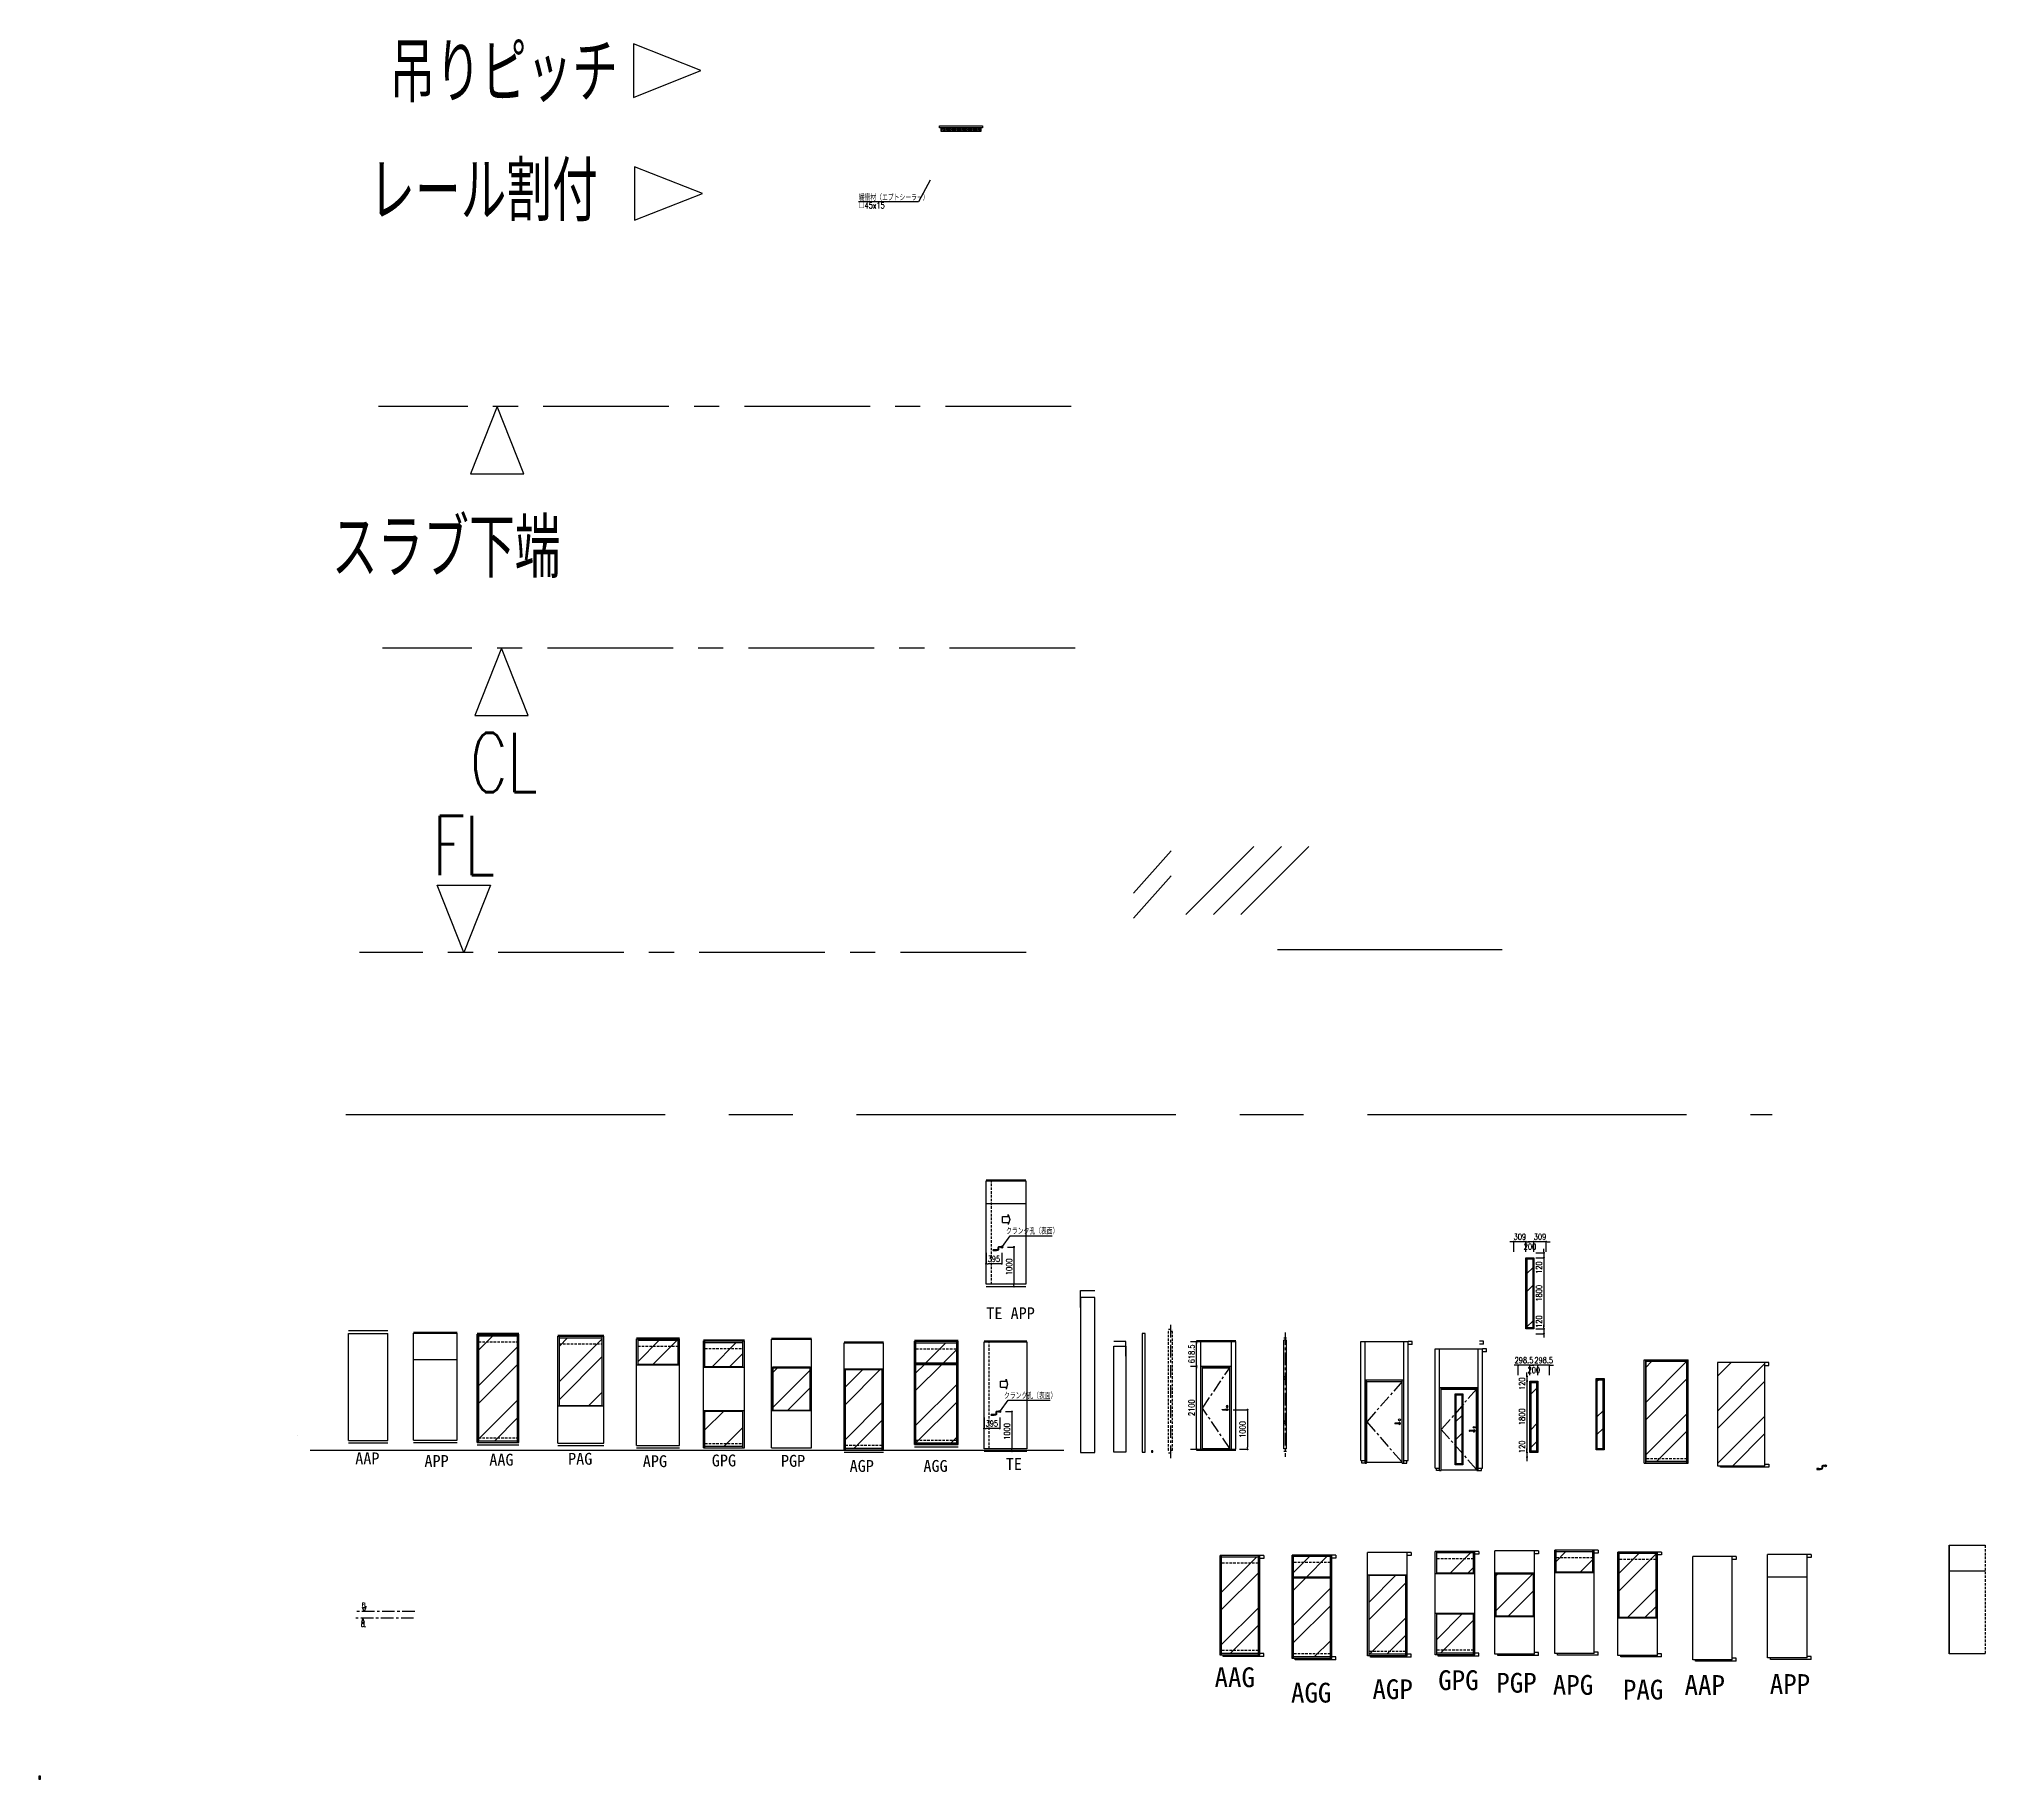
# Model space of a CAD drawing. Header units: inches. Extents: x 0 to 357596, y -35 to 212559.
# Drawn here: x 0 to 49165, y -35 to 43912 of the extents above; entities that cross this region are included whole.
import ezdxf
from ezdxf.enums import TextEntityAlignment as Align

# ---------------------------------------------------------------- set-up
doc = ezdxf.new("R2010")
doc.units = ezdxf.units.IN
doc.header["$LTSCALE"] = 10
doc.header["$MEASUREMENT"] = 0
doc.linetypes.add('CENTER', pattern=[50.8, 31.75, -6.35, 6.35, -6.35])
doc.linetypes.add('HIDDEN', pattern=[9.525, 6.35, -3.175])
for name, color, linetype in [('_P15_文字', 3, 'Continuous'), ('_P15_製品', 4, 'Continuous'), ('_P15_製品寸法', 9, 'Continuous'), ('_P16_製品寸法', 9, 'Continuous'), ('_ハッチング', 5, 'Continuous'), ('_ハッチング（ガラス）', 5, 'Continuous'), ('_基準', 1, 'CENTER'), ('_製品', 4, 'Continuous'), ('_製品芯線', 1, 'CENTER'), ('_躯体', 8, 'Continuous'), ('P15_文字', 3, 'Continuous')]:
    doc.layers.add(name, color=color, linetype=linetype)
doc.layers.add('_ポイント', color=1, linetype='Continuous', plot=False)
doc.styles.add('OKAMURA', font='simplex8.shx', dxfattribs={"width": 0.7, "bigfont": 'BIGFONT.shx'})
doc.styles.add('OKAMURA-G', font='MS Gothic.ttf')
doc.dimstyles.new('OKAMURA-050', dxfattribs={"dimscale": 50, "dimtxt": 3, "dimasz": 1, "dimexe": 0, "dimexo": 3, "dimgap": 1, "dimtad": 1, "dimdec": 8, "dimdsep": 46, "dimtxsty": 'OKAMURA', "dimblk1": 'DOT', "dimblk2": 'DOT', "dimsah": 1, "dimcen": 0, "dimclrt": 3, "dimadec": 0, "dimazin": 0, "dimtfac": 1, "dimtdec": 8, "dimtix": 1, "dimtmove": 2, "dimatfit": 3, "dimfxl": 1, "dimtolj": 1, "dimarcsym": 0})
pattern_1 = [(45, (0, 0), (-662.9, 662.9), []), (45, (441.9, 0), (-662.9, 662.9), [])]
pattern_2 = [(45, (-88487.3, 125079), (-673.519, 673.519), []), (45, (-88038.3, 125079), (-673.519, 673.519), [])]

msp = doc.modelspace()

# ---------------------------------------------------------------- texts
at = {"layer": '_P15_文字', "style": 'OKAMURA-G'}
for s, p in [('TE APP', (24547, 11730)), ('AAP', (8297, 8064)), ('APP', (10045, 7999)), ('AAG', (11684, 8031)), ('PAG', (13674, 8054)), ('APG', (15561, 7993)), ('GPG', (17305, 8011)), ('PGP', (19052, 8002)), ('AGP', (20787, 7873)), ('AGG', (22651, 7873)), ('TE', (24629, 7924))]:
    msp.add_text(s, height=300, dxfattribs=at).set_placement(p, align=Align.MIDDLE)
at = {"layer": '_P15_文字', "color": 6, "style": 'OKAMURA-G'}
for s, p in [('AAG', (30210, 2536)), ('AGP', (34199, 2234)), ('GPG', (35861, 2463)), ('PGP', (37327, 2397)), ('APG', (38755, 2343)), ('PAG', (40527, 2224)), ('AAP', (42084, 2342)), ('APP', (44236, 2365)), ('AGG', (32141, 2147))]:
    msp.add_text(s, height=500, dxfattribs=at).set_placement(p, align=Align.MIDDLE_CENTER)

# ---------------------------------------------------------------- blocks, each defined once
blk = doc.blocks.new('*U2')
at = {"layer": '_P15_製品', "linetype": 'ByBlock'}
blk.add_lwpolyline([(0, 35), (0, -35), (43, -35), (43, -24.5), (35, -24.5), (35, -15.25), (43, -15.25), (43, 15.25), (35, 15.25), (35, 24.5), (43, 24.5), (43, 35)], close=True, dxfattribs=at)
blk = doc.blocks.new('*U217')
at = {"layer": '_P15_製品'}
for p, q in [((0, 2835), (1000, 2835)), ((0, 2760), (1000, 2760)), ((0, 60), (0, 2760)), ((1000, 60), (1000, 2760)), ((0, 60), (1000, 60)), ((0, 0), (1000, 0))]:
    blk.add_line(p, q, dxfattribs=at)
blk = doc.blocks.new('*U218')
at = {"layer": '_P15_製品'}
for p, q in [((0, 2785), (1100, 2785)), ((0, 2760), (1100, 2760)), ((0, 60), (0, 2760)), ((1100, 60), (1100, 2760)), ((0, 2100), (1100, 2100)), ((0, 60), (1100, 60)), ((0, 0), (1100, 0))]:
    blk.add_line(p, q, dxfattribs=at)
blk = doc.blocks.new('*U249')
at = {"layer": '_ハッチング'}
h = blk.add_hatch(dxfattribs=at)
h.set_pattern_fill('ANSI32', color=256, scale=100)
h.set_pattern_definition([(45, (35, 172), (-673.52, 673.52), []), (45, (484, 172), (-673.52, 673.52), [])])
h.paths.add_polyline_path([(35, 100), (1019, 100), (1019, 2601), (1019, 2751), (35, 2751)])
at = {"layer": '_P15_製品'}
for p, q in [((0, 2816), (1054, 2816)), ((0, 2791), (1054, 2791)), ((0, 60), (0, 2791)), ((35, 60), (35, 2791)), ((35, 2751), (1019, 2751)), ((1019, 60), (1019, 2791)), ((1054, 60), (1054, 2791)), ((0, 60), (1054, 60)), ((0, 0), (1054, 0)), ((35, 100), (1019, 100))]:
    blk.add_line(p, q, dxfattribs=at)
at = {"layer": '_P15_製品', "linetype": 'HIDDEN'}
for p, q in [((35, 2601), (1019, 2601)), ((35, 172), (1019, 172))]:
    blk.add_line(p, q, dxfattribs=at)
at = {"layer": '_P15_製品'}
blk.add_lwpolyline([(35, 100), (1019, 100), (1019, 2601), (1019, 2751), (35, 2751), (35, 100)], close=True, dxfattribs=at)
blk = doc.blocks.new('*U251')
at = {"layer": '_ハッチング'}
h = blk.add_hatch(dxfattribs=at)
h.set_pattern_fill('ANSI32', color=256, scale=100, style=0)
h.set_pattern_definition([(45, (4627618.9, 9429358.7), (-673.51921, 673.51921), []), (45, (4628067.9, 9429358.7), (-673.51921, 673.51921), [])])
h.paths.add_polyline_path([(1120, 2570), (1120, 2720), (35, 2720), (35, 2570)])
h.paths.add_polyline_path([(35, 2570), (35, 1015), (1120, 1015), (1120, 2570)])
at = {"layer": '_P15_製品'}
for p, q in [((0, 2785), (1155, 2785)), ((0, 2760), (1155, 2760)), ((0, 60), (0, 2760)), ((0, 2760), (1155, 2760)), ((35, 1000), (35, 2760)), ((35, 2720), (1120, 2720)), ((1120, 1000), (1120, 2760)), ((1155, 60), (1155, 2760)), ((0, 1000), (1155, 1000)), ((35, 1015), (1120, 1015)), ((0, 60), (1155, 60)), ((0, 0), (1155, 0))]:
    blk.add_line(p, q, dxfattribs=at)
at = {"layer": '_P15_製品', "linetype": 'HIDDEN'}
blk.add_line((35, 2570), (1120, 2570), dxfattribs=at)
blk = doc.blocks.new('*U250')
at = {"layer": '_ハッチング'}
h = blk.add_hatch(dxfattribs=at)
h.set_pattern_fill('ANSI32', color=256, scale=100, style=0)
h.set_pattern_definition([(45, (4917918.6, 9429913.15), (-673.51921, 673.51921), []), (45, (4918367.6, 9429913.15), (-673.51921, 673.51921), [])])
h.paths.add_polyline_path([(35, 2720), (35, 2570), (1046, 2570), (1046, 2720)])
h.paths.add_polyline_path([(1046, 2115), (1046, 2570), (35, 2570), (35, 2115)])
at = {"layer": '_P15_製品'}
for p, q in [((0, 2785), (1081, 2785)), ((0, 2760), (1081, 2760)), ((0, 60), (0, 2760)), ((0, 2760), (1081, 2760)), ((35, 2100), (35, 2760)), ((35, 2720), (1046, 2720)), ((1046, 2100), (1046, 2760)), ((1081, 60), (1081, 2760)), ((0, 2100), (1081, 2100)), ((35, 2115), (1046, 2115)), ((0, 60), (1081, 60)), ((0, 0), (1081, 0))]:
    blk.add_line(p, q, dxfattribs=at)
at = {"layer": '_P15_製品', "linetype": 'HIDDEN'}
blk.add_line((35, 2570), (1046, 2570), dxfattribs=at)
blk = doc.blocks.new('*U307')
at = {"layer": '_ハッチング'}
h = blk.add_hatch(dxfattribs=at)
h.set_pattern_fill('ANSI32', color=256, scale=100, style=0)
h.set_pattern_definition(pattern_1)
h.paths.add_polyline_path([(995, 2115), (995, 2720), (35, 2720), (35, 2115)])
h = blk.add_hatch(dxfattribs=at)
h.set_pattern_fill('ANSI32', color=256, scale=100, style=0)
h.set_pattern_definition([(45, (5185523.6, 9186714.1), (-673.51921, 673.51921), []), (45, (5185972.6, 9186714.1), (-673.51921, 673.51921), [])])
h.paths.add_polyline_path([(995, 100), (995, 172), (35, 172), (35, 100)])
h.paths.add_polyline_path([(995, 985), (35, 985), (35, 172), (995, 172)])
at = {"layer": '_P15_製品'}
for p, q in [((0, 2785), (1030, 2785)), ((0, 2760), (1030, 2760)), ((0, 60), (0, 2760)), ((0, 2760), (1030, 2760)), ((35, 2100), (35, 2760)), ((35, 2720), (995, 2720)), ((995, 2100), (995, 2760)), ((1030, 60), (1030, 2760)), ((0, 2100), (1030, 2100)), ((35, 2115), (995, 2115)), ((0, 1000), (1030, 1000)), ((35, 60), (35, 1000)), ((35, 985), (995, 985)), ((995, 60), (995, 1000)), ((0, 60), (1030, 60)), ((0, 0), (1030, 0)), ((35, 100), (995, 100))]:
    blk.add_line(p, q, dxfattribs=at)
at = {"layer": '_P15_製品', "linetype": 'HIDDEN'}
for p, q in [((35, 2570), (995, 2570)), ((35, 172), (995, 172))]:
    blk.add_line(p, q, dxfattribs=at)
blk = doc.blocks.new('*U252')
at = {"layer": '_ハッチング'}
h = blk.add_hatch(dxfattribs=at)
h.set_pattern_fill('ANSI32', color=256, scale=100, style=0)
h.set_pattern_definition([(45, (-87.6, 0), (-662.9, 662.9), []), (45, (354.35, 0), (-662.9, 662.9), [])])
h.paths.add_polyline_path([(35, 2100), (35, 1015), (977, 1015), (977, 2100)])
at = {"layer": '_P15_製品'}
for p, q in [((0, 2830), (1012, 2830)), ((0, 2805), (1012, 2805)), ((0, 60), (0, 2805)), ((1012, 60), (1012, 2805)), ((0, 2100), (1012, 2100)), ((35, 1000), (35, 2100)), ((35, 2085), (977, 2085)), ((977, 1000), (977, 2100)), ((0, 1000), (1012, 1000)), ((35, 1015), (977, 1015)), ((0, 60), (1012, 60)), ((0, 0), (1012, 0))]:
    blk.add_line(p, q, dxfattribs=at)
blk.add_lwpolyline([(35, 2100), (35, 1015), (977, 1015), (977, 2100)], close=True, dxfattribs=at)
blk = doc.blocks.new('*U253')
at = {"layer": '_ハッチング'}
h = blk.add_hatch(dxfattribs=at)
h.set_pattern_fill('ANSI32', color=256, scale=100, style=0)
h.set_pattern_definition([(45, (-100.35, 0), (-662.9, 662.9), []), (45, (341.6, 0), (-662.9, 662.9), [])])
h.paths.add_polyline_path([(35, 100), (965, 100), (965, 2085), (35, 2085)])
at = {"layer": '_P15_製品'}
for p, q in [((0, 2785), (1000, 2785)), ((0, 2760), (1000, 2760)), ((0, 60), (0, 2760)), ((0, 2760), (1000, 2760)), ((1000, 60), (1000, 2760)), ((0, 2100), (1000, 2100)), ((35, 60), (35, 2100)), ((35, 2085), (965, 2085)), ((965, 60), (965, 2100)), ((0, 60), (1000, 60)), ((0, 0), (1000, 0)), ((35, 100), (965, 100))]:
    blk.add_line(p, q, dxfattribs=at)
at = {"layer": '_P15_製品', "linetype": 'HIDDEN'}
blk.add_line((35, 172), (965, 172), dxfattribs=at)
blk = doc.blocks.new('_DOT')
at = {"color": 0, "linetype": 'ByBlock'}
blk.add_line((-0.5, 0), (-1, 0), dxfattribs=at)
at = {"color": 0, "linetype": 'ByBlock', "const_width": 0.5}
blk.add_lwpolyline([(-0.25, 0, 1), (0.25, 0, 1)], format="xyb", close=True, dxfattribs=at)
blk = doc.blocks.new('*D215')
at = {"layer": '_P15_製品寸法', "color": 0, "lineweight": -2, "transparency": 16777216}
for p, q in [((545, 1000), (705, 1000)), ((705, 950), (705, 50)), ((545, 0), (705, 0))]:
    blk.add_line(p, q, dxfattribs=at)
at = {"layer": 'Defpoints', "color": 0, "transparency": 16777216}
for p in [(395, 1000), (395, 0), (705, 0)]:
    blk.add_point(p, dxfattribs=at)
at = {"layer": '_P15_製品寸法', "color": 0, "lineweight": -2, "transparency": 16777216, "xscale": 50, "yscale": 50, "zscale": 50}
for p, rotation in [((705, 1000), 90), ((705, 0), 270)]:
    blk.add_blockref('_DOT', p, dxfattribs=dict(at, rotation=rotation))
at = {"layer": '_P15_製品寸法', "color": 3, "transparency": 16777216, "insert": (580, 500), "char_height": 150, "attachment_point": 5, "rotation": 90, "style": 'OKAMURA'}
blk.add_mtext('\\A1;1000', dxfattribs=at)
blk = doc.blocks.new('*D216')
at = {"layer": '_P15_製品寸法', "color": 0, "lineweight": -2, "transparency": 16777216}
for p, q in [((0, 850), (0, 575)), ((345, 575), (50, 575)), ((395, 850), (395, 575))]:
    blk.add_line(p, q, dxfattribs=at)
at = {"layer": 'Defpoints', "color": 0, "transparency": 16777216}
for p in [(0, 1000), (395, 1000), (0, 575)]:
    blk.add_point(p, dxfattribs=at)
at = {"layer": '_P15_製品寸法', "color": 0, "lineweight": -2, "transparency": 16777216, "xscale": 50, "yscale": 50, "zscale": 50, "rotation": 180}
blk.add_blockref('_DOT', (0, 575), dxfattribs=at)
at = {"layer": '_P15_製品寸法', "color": 0, "lineweight": -2, "transparency": 16777216, "xscale": 50, "yscale": 50, "zscale": 50}
blk.add_blockref('_DOT', (395, 575), dxfattribs=at)
at = {"layer": '_P15_製品寸法', "color": 3, "transparency": 16777216, "insert": (198, 700), "char_height": 150, "attachment_point": 5, "style": 'OKAMURA'}
blk.add_mtext('\\A1;395', dxfattribs=at)
blk = doc.blocks.new('TAY_QUAY_BASE_FV_1')
at = {"layer": '_P15_製品'}
blk.add_circle((0, 0), 25, dxfattribs=at)
at = {"layer": '_P15_製品寸法', "color": 4, "linetype": 'ByBlock'}
for p, q in [((-13, 7), (-13, 9)), ((-8, 7), (-8, 9)), ((-171, -91), (-171, -69)), ((-8, -7), (-8, -9))]:
    blk.add_line(p, q, dxfattribs=at)
for points in [[(-1, -7), (-1, 7), (0, 6), (0, -6), (-1, -7), (-67, -7, 0.414214), (-81, -21), (-81, -59, -0.414214), (-109, -87), (-135, -87), (-135, -73), (-136, -74)], [(-1, 7), (-67, 7, 0.414214), (-95, -21), (-95, -59, -0.414214), (-109, -73), (-135, -73)]]:
    blk.add_lwpolyline(points, format="xyb", dxfattribs=at)
for points in [[(-8, 9), (-9, 10), (-12, 10), (-13, 9)], [(-171, -91), (-146, -90), (-146, -70), (-171, -69), (-218, -69), (-218, -91)], [(-123, -85), (-123, -75), (-122, -76), (-122, -84)]]:
    blk.add_lwpolyline(points, close=True, dxfattribs=at)
for points in [[(-146, -88), (-136, -88), (-136, -71), (-146, -71)], [(-146, -71), (-146, -88)], [(-136, -75), (-119, -75), (-116, -80), (-119, -85), (-136, -85)], [(-119, -76), (-136, -76)], [(-119, -84), (-136, -84)], [(-135, -87), (-136, -86)], [(-119, -75), (-119, -85)], [(-13, -9), (-8, -9), (-9, -10), (-12, -10), (-13, -9), (-13, -7)]]:
    blk.add_lwpolyline(points, dxfattribs=at)
for radius in [1.5, 1]:
    blk.add_circle((-13, 0), radius, dxfattribs=at)
blk.add_arc((-199, -80), 22, 149.9996, 209.9994, dxfattribs=at)
blk = doc.blocks.new('*U247')
blk.add_line((0, 25), (0, 25))
at = {"layer": '_P15_製品'}
for p, q in [((0, 25), (0, 0)), ((0, 0), (36.4, 0)), ((36.4, 0), (36.4, 25))]:
    blk.add_line(p, q, dxfattribs=at)
for points in [[(0, 366.6), (0, 409.6), (36.4, 409.6)], [(36.4, 25), (36.4, 391.6), (0, 391.6), (0, 25)]]:
    blk.add_lwpolyline(points, dxfattribs=at)
blk = doc.blocks.new('*U246')
at = {"layer": '_P15_製品'}
for p, q in [((31, 279.6), (0, 279.6)), ((31, 242.3), (31, 279.6))]:
    blk.add_line(p, q, dxfattribs=at)
blk.add_lwpolyline([(31, 0), (0, 0), (0, 267.3), (31, 267.3)], close=True, dxfattribs=at)
blk = doc.blocks.new('P15_FL_TEXT')
at = {"layer": '_基準'}
blk.add_line((0, 0), (-1479, 0), dxfattribs=at)
at = {"layer": 'P15_文字'}
blk.add_lwpolyline([(-1279, 0), (-1319, 102), (-1238, 102)], close=True, dxfattribs=at)
at = {"layer": 'P15_文字', "lineweight": 13, "style": 'OKAMURA', "width": 0.7}
blk.add_text('FL', height=90, dxfattribs=at).set_placement((-1275, 128), align=Align.CENTER)
blk = doc.blocks.new('P15_CL_TEXT')
at = {"layer": '_基準'}
blk.add_line((0, 0), (-1479, 0), dxfattribs=at)
at = {"layer": 'P15_文字'}
blk.add_lwpolyline([(-1279, 0), (-1319, -102), (-1238, -102)], close=True, dxfattribs=at)
at = {"layer": 'P15_文字', "lineweight": 13, "style": 'OKAMURA', "width": 0.7}
blk.add_text('CL', height=90, dxfattribs=at).set_placement((-1266, -218), align=Align.CENTER)
blk = doc.blocks.new('LA51')
at = {"color": 0, "linetype": 'ByBlock'}
for p, q in [((0, 9.5), (62.75, 4.5)), ((121, 4.5), (62.75, 4.5)), ((62.75, -4.5), (0, -9.5)), ((121, -4.5), (62.75, -4.5))]:
    blk.add_line(p, q, dxfattribs=at)
for radius in [22, 15]:
    blk.add_circle((0, 80), radius, dxfattribs=at)
for centre, radius, start, end in [((0, 0), 24, 17.743999, 342.256001), ((0, 0), 12.5, 43.699063, 316.300937), ((121, 0), 4.5, 270, 90)]:
    blk.add_arc(centre, radius, start, end, dxfattribs=at)
blk = doc.blocks.new('*D304')
at = {"layer": '_P16_製品寸法', "color": 0, "lineweight": -2, "transparency": 16777216}
for p, q in [((-150, 2125), (0, 2125)), ((0, 75), (0, 2075)), ((-150, 25), (0, 25))]:
    blk.add_line(p, q, dxfattribs=at)
at = {"layer": 'Defpoints', "color": 0, "transparency": 16777216}
for p in [(0, 2125), (0, 2125), (0, 25)]:
    blk.add_point(p, dxfattribs=at)
at = {"layer": '_P16_製品寸法', "color": 0, "lineweight": -2, "transparency": 16777216, "xscale": 50, "yscale": 50, "zscale": 50}
for p, rotation in [((0, 2125), 90), ((0, 25), 270)]:
    blk.add_blockref('_DOT', p, dxfattribs=dict(at, rotation=rotation))
at = {"layer": '_P16_製品寸法', "color": 3, "transparency": 16777216, "insert": (-125, 1075), "char_height": 150, "attachment_point": 5, "rotation": 90, "style": 'OKAMURA'}
blk.add_mtext('\\A1;2100', dxfattribs=at)
blk = doc.blocks.new('*D305')
at = {"layer": '_P16_製品寸法', "color": 0, "lineweight": -2, "transparency": 16777216}
for p, q in [((-150, 2744), (0, 2744)), ((0, 2175), (0, 2694)), ((-150, 2125), (0, 2125))]:
    blk.add_line(p, q, dxfattribs=at)
at = {"layer": 'Defpoints', "color": 0, "transparency": 16777216}
for p in [(0, 2744), (0, 2744), (0, 2125)]:
    blk.add_point(p, dxfattribs=at)
at = {"layer": '_P16_製品寸法', "color": 0, "lineweight": -2, "transparency": 16777216, "xscale": 50, "yscale": 50, "zscale": 50}
for p, rotation in [((0, 2744), 90), ((0, 2125), 270)]:
    blk.add_blockref('_DOT', p, dxfattribs=dict(at, rotation=rotation))
at = {"layer": '_P16_製品寸法', "color": 3, "transparency": 16777216, "insert": (-125, 2434), "char_height": 150, "attachment_point": 5, "rotation": 90, "style": 'OKAMURA'}
blk.add_mtext('\\A1;618.5', dxfattribs=at)
blk = doc.blocks.new('*D306')
at = {"layer": '_P15_製品寸法', "color": 0, "lineweight": -2, "transparency": 16777216}
for p, q in [((923, 1025), (1288, 1025)), ((1288, 975), (1288, 75)), ((1087, 25), (1288, 25))]:
    blk.add_line(p, q, dxfattribs=at)
at = {"layer": 'Defpoints', "color": 0, "transparency": 16777216}
for p in [(773, 1025), (937, 25), (1288, 25)]:
    blk.add_point(p, dxfattribs=at)
at = {"layer": '_P15_製品寸法', "color": 0, "lineweight": -2, "transparency": 16777216, "xscale": 50, "yscale": 50, "zscale": 50}
for p, rotation in [((1288, 1025), 90), ((1288, 25), 270)]:
    blk.add_blockref('_DOT', p, dxfattribs=dict(at, rotation=rotation))
at = {"layer": '_P15_製品寸法', "color": 3, "transparency": 16777216, "insert": (1163, 525), "char_height": 150, "attachment_point": 5, "rotation": 90, "style": 'OKAMURA'}
blk.add_mtext('\\A1;1000', dxfattribs=at)
blk = doc.blocks.new('P_LINE')
at = {"layer": '_製品芯線'}
blk.add_line((0, 0), (1418.6, 0), dxfattribs=at)
blk = doc.blocks.new('*U268')
at = {"layer": '_製品', "color": 5, "linetype": 'HIDDEN'}
for p, q in [((0, 60), (0, 3060)), ((103, 60), (103, 3060))]:
    blk.add_line(p, q, dxfattribs=at)
for points in [[(0, 3120), (103, 3120)], [(103, 3060), (0, 3060)], [(103, 60), (0, 60)], [(0, 0), (103, 0)]]:
    blk.add_lwpolyline(points, dxfattribs=at)
at = {"layer": '_製品芯線'}
blk.add_line((51, 3232), (51, -163), dxfattribs=at)
blk = doc.blocks.new('*U232')
at = {"layer": '_P15_製品'}
for p, q in [((0, 60), (0, 2805)), ((70, 60), (70, 2805)), ((0, 1862), (70, 1939)), ((0, 1807), (70, 1885)), ((70, 824), (0, 746)), ((70, 769), (0, 692))]:
    blk.add_line(p, q, dxfattribs=at)
for points in [[(0, 2865), (70, 2865)], [(70, 2805), (0, 2805)], [(70, 60), (0, 60)], [(0, 0), (70, 0)]]:
    blk.add_lwpolyline(points, dxfattribs=at)
at = {"layer": '_製品芯線', "color": 1}
blk.add_line((35, 3003), (35, -138), dxfattribs=at)
blk = doc.blocks.new('*U298')
at = {"layer": '_P15_製品'}
for p, q in [((0, 3070), (1194, 3070)), ((0, 60), (0, 3070)), ((108, 0), (108, 3070)), ((1086, 0), (1086, 3070)), ((1194, 60), (1194, 3070)), ((1295, 3070), (1194, 3070)), ((1295, 2995), (1194, 2995)), ((1295, 2995), (1295, 3070)), ((108, 2100), (1086, 2100)), ((148, 0), (148, 2100)), ((148, 2060), (1046, 2060)), ((151, 2056), (1042, 2056)), ((151, 20), (151, 2056)), ((1042, 20), (1042, 2056)), ((1046, 0), (1046, 2100)), ((857, 1008), (857, 992)), ((993, 1010), (859, 1010)), ((993, 990), (859, 990)), ((995, 1008), (995, 992)), ((0, 60), (108, 60)), ((108, 0), (148, 0)), ((151, 20), (1042, 20)), ((1046, 0), (1086, 0)), ((1086, 60), (1194, 60))]:
    blk.add_line(p, q, dxfattribs=at)
for points in [[(108, 0), (30, 0), (30, 60)], [(1086, 0), (1164, 0), (1164, 60)]]:
    blk.add_lwpolyline(points, dxfattribs=at)
blk.add_circle((978, 1090), 22.5, dxfattribs=at)
for centre, radius, start, end in [((859, 1008), 2, 90, 180), ((859, 992), 2, 180, 270), ((978, 1000), 24, 204.6243, 155.3757), ((993, 1008), 2, 0, 90), ((993, 992), 2, 270, 0)]:
    blk.add_arc(centre, radius, start, end, dxfattribs=at)
blk.add_point((978, 1000), dxfattribs=at)
at = {"layer": '_基準'}
for p, q in [((1042, 2056), (151, 1038)), ((151, 1038), (1042, 20))]:
    blk.add_line(p, q, dxfattribs=at)
blk = doc.blocks.new('*D278')
at = {"layer": '_P15_製品寸法', "color": 0, "lineweight": -2, "transparency": 16777216}
for p, q in [((50, 2343), (0, 2343)), ((100, 2090), (100, 2343)), ((398, 2343), (100, 2343)), ((398, 2090), (398, 2343)), ((448, 2343), (498, 2343))]:
    blk.add_line(p, q, dxfattribs=at)
at = {"layer": 'Defpoints', "color": 0, "transparency": 16777216}
for p in [(100, 2343), (100, 1940), (398, 1940)]:
    blk.add_point(p, dxfattribs=at)
at = {"layer": '_P15_製品寸法', "color": 0, "lineweight": -2, "transparency": 16777216, "xscale": 50, "yscale": 50, "zscale": 50}
blk.add_blockref('_DOT', (100, 2343), dxfattribs=at)
at = {"layer": '_P15_製品寸法', "color": 0, "lineweight": -2, "transparency": 16777216, "xscale": 50, "yscale": 50, "zscale": 50, "rotation": 180}
blk.add_blockref('_DOT', (398, 2343), dxfattribs=at)
at = {"layer": '_P15_製品寸法', "color": 3, "transparency": 16777216, "insert": (249, 2468), "char_height": 150, "attachment_point": 5, "style": 'OKAMURA'}
blk.add_mtext('\\A1;298.5', dxfattribs=at)
blk = doc.blocks.new('*D279')
at = {"layer": '_P15_製品寸法', "color": 0, "lineweight": -2, "transparency": 16777216}
for p, q in [((-100, 2090), (-100, 2343)), ((50, 2343), (-50, 2343)), ((100, 2090), (100, 2343))]:
    blk.add_line(p, q, dxfattribs=at)
at = {"layer": 'Defpoints', "color": 0, "transparency": 16777216}
for p in [(-100, 2343), (-100, 1940), (100, 1940)]:
    blk.add_point(p, dxfattribs=at)
at = {"layer": '_P15_製品寸法', "color": 0, "lineweight": -2, "transparency": 16777216, "xscale": 50, "yscale": 50, "zscale": 50, "rotation": 180}
blk.add_blockref('_DOT', (-100, 2343), dxfattribs=at)
at = {"layer": '_P15_製品寸法', "color": 0, "lineweight": -2, "transparency": 16777216, "xscale": 50, "yscale": 50, "zscale": 50}
blk.add_blockref('_DOT', (100, 2343), dxfattribs=at)
at = {"layer": '_P15_製品寸法', "color": 3, "transparency": 16777216, "insert": (0, 2218), "char_height": 150, "attachment_point": 5, "style": 'OKAMURA'}
blk.add_mtext('\\A1;200', dxfattribs=at)
blk = doc.blocks.new('*D280')
at = {"layer": '_P15_製品寸法', "color": 0, "lineweight": -2, "transparency": 16777216}
for p, q in [((-448, 2343), (-498, 2343)), ((-398, 2090), (-398, 2343)), ((-100, 2343), (-398, 2343)), ((-100, 2090), (-100, 2343)), ((-50, 2343), (0, 2343))]:
    blk.add_line(p, q, dxfattribs=at)
at = {"layer": 'Defpoints', "color": 0, "transparency": 16777216}
for p in [(-398, 2343), (-398, 1940), (-100, 1940)]:
    blk.add_point(p, dxfattribs=at)
at = {"layer": '_P15_製品寸法', "color": 0, "lineweight": -2, "transparency": 16777216, "xscale": 50, "yscale": 50, "zscale": 50}
blk.add_blockref('_DOT', (-398, 2343), dxfattribs=at)
at = {"layer": '_P15_製品寸法', "color": 0, "lineweight": -2, "transparency": 16777216, "xscale": 50, "yscale": 50, "zscale": 50, "rotation": 180}
blk.add_blockref('_DOT', (-100, 2343), dxfattribs=at)
at = {"layer": '_P15_製品寸法', "color": 3, "transparency": 16777216, "insert": (-249, 2468), "char_height": 150, "attachment_point": 5, "style": 'OKAMURA'}
blk.add_mtext('\\A1;298.5', dxfattribs=at)
blk = doc.blocks.new('*D281')
at = {"layer": '_P15_製品寸法', "color": 0, "lineweight": -2, "transparency": 16777216}
for p, q in [((-175, 2110), (-175, 2160)), ((-150, 2060), (-175, 2060)), ((-175, 2060), (-175, 1940)), ((-150, 1940), (-175, 1940)), ((-175, 1890), (-175, 1840))]:
    blk.add_line(p, q, dxfattribs=at)
at = {"layer": 'Defpoints', "color": 0, "transparency": 16777216}
for p in [(0, 2060), (-175, 1940), (0, 1940)]:
    blk.add_point(p, dxfattribs=at)
at = {"layer": '_P15_製品寸法', "color": 0, "lineweight": -2, "transparency": 16777216, "xscale": 50, "yscale": 50, "zscale": 50}
for p, rotation in [((-175, 2060), 270), ((-175, 1940), 90)]:
    blk.add_blockref('_DOT', p, dxfattribs=dict(at, rotation=rotation))
at = {"layer": '_P15_製品寸法', "color": 3, "transparency": 16777216, "insert": (-300, 1875.5), "char_height": 150, "attachment_point": 5, "rotation": 90, "style": 'OKAMURA'}
blk.add_mtext('\\A1;120', dxfattribs=at)
blk = doc.blocks.new('*D282')
at = {"layer": '_P15_製品寸法', "color": 0, "lineweight": -2, "transparency": 16777216}
for p, q in [((-150, 1940), (-175, 1940)), ((-175, 1890), (-175, 190)), ((-150, 140), (-175, 140))]:
    blk.add_line(p, q, dxfattribs=at)
at = {"layer": 'Defpoints', "color": 0, "transparency": 16777216}
for p in [(0, 1940), (-175, 140), (0, 140)]:
    blk.add_point(p, dxfattribs=at)
at = {"layer": '_P15_製品寸法', "color": 0, "lineweight": -2, "transparency": 16777216, "xscale": 50, "yscale": 50, "zscale": 50}
for p, rotation in [((-175, 1940), 90), ((-175, 140), 270)]:
    blk.add_blockref('_DOT', p, dxfattribs=dict(at, rotation=rotation))
at = {"layer": '_P15_製品寸法', "color": 3, "transparency": 16777216, "insert": (-300, 1040), "char_height": 150, "attachment_point": 5, "rotation": 90, "style": 'OKAMURA'}
blk.add_mtext('\\A1;1800', dxfattribs=at)
blk = doc.blocks.new('*D283')
at = {"layer": '_P15_製品寸法', "color": 0, "lineweight": -2, "transparency": 16777216}
for p, q in [((-175, 190), (-175, 240)), ((-150, 140), (-175, 140)), ((-175, 140), (-175, 20)), ((-150, 20), (-175, 20)), ((-175, -30), (-175, -80))]:
    blk.add_line(p, q, dxfattribs=at)
at = {"layer": 'Defpoints', "color": 0, "transparency": 16777216}
for p in [(-175, 20), (0, 140), (0, 20)]:
    blk.add_point(p, dxfattribs=at)
at = {"layer": '_P15_製品寸法', "color": 0, "lineweight": -2, "transparency": 16777216, "xscale": 50, "yscale": 50, "zscale": 50}
for p, rotation in [((-175, 140), 270), ((-175, 20), 90)]:
    blk.add_blockref('_DOT', p, dxfattribs=dict(at, rotation=rotation))
at = {"layer": '_P15_製品寸法', "color": 3, "transparency": 16777216, "insert": (-300, 282), "char_height": 150, "attachment_point": 5, "rotation": 90, "style": 'OKAMURA'}
blk.add_mtext('\\A1;120', dxfattribs=at)
blk = doc.blocks.new('*U254')
at = {"layer": '_ハッチング'}
h = blk.add_hatch(dxfattribs=at)
h.set_pattern_fill('ANSI32', color=5, scale=100, style=0)
h.set_pattern_definition([(45, (-63237.3, 9064.4), (-662.913, 662.913), []), (45, (-62795.3, 9064.4), (-662.913, 662.913), [])])
h.paths.add_polyline_path([(1075, 2570), (35, 2570), (35, 40), (1075, 40)])
at = {"layer": '_P15_製品'}
for p, q in [((0, 0), (0, 2610)), ((0, 2610), (1110, 2610)), ((35, 0), (35, 2610)), ((1075, 0), (1075, 2610)), ((1110, 0), (1110, 2610)), ((0, 0), (1110, 0)), ((1075, 40), (35, 40))]:
    blk.add_line(p, q, dxfattribs=at)
at = {"layer": '_P15_製品', "linetype": 'HIDDEN'}
blk.add_line((1075, 112), (35, 112), dxfattribs=at)
at = {"layer": 'Defpoints', "color": 5}
blk.add_lwpolyline([(1075, 2570), (35, 2570), (35, 40), (1075, 40)], close=True, dxfattribs=at)
blk = doc.blocks.new('*U255')
at = {"layer": '_ハッチング'}
h = blk.add_hatch(dxfattribs=at)
h.set_pattern_fill('ANSI32', color=5, scale=100, style=0)
h.set_pattern_definition(pattern_1)
h.paths.add_polyline_path([(0, 0), (1200, 0), (1200, 2610), (0, 2610)])
at = {"layer": '_P15_製品'}
for points in [[(1200, 2535), (1301, 2535), (1301, 2610), (0, 2610), (0, 0), (1200, 0), (1200, 2610)], [(1200, 40), (1301, 40), (1301, -35), (75, -35), (75, 0)]]:
    blk.add_lwpolyline(points, dxfattribs=at)
blk = doc.blocks.new('*U233')
at = {"layer": '_P15_製品'}
blk.add_lwpolyline([(0, 0), (74, 0), (74, 3000), (0, 3000), (0, 0)], dxfattribs=at)
blk = doc.blocks.new('P15_LOADING_PLACE_HEKIMENZAI_FRONT_VIEW')
at = {"layer": '_P15_製品'}
blk.add_lwpolyline([(0, 0), (35, 0), (35, 35), (0, 35), (0, 0)], dxfattribs=at)
blk = doc.blocks.new('*U192')
at = {"layer": '_ハッチング（ガラス）'}
h = blk.add_hatch(dxfattribs=at)
h.set_pattern_fill('ANSI32', color=256, scale=100, style=0)
h.set_pattern_definition(pattern_2)
h.paths.add_polyline_path([(69, 171), (-69, 171), (-69, 1909), (69, 1909)])
at = {"layer": '_製品'}
for points in [[(100, 140), (-100, 140), (-100, 1940), (100, 1940)], [(85, 155), (-85, 155), (-85, 1925), (85, 1925)], [(69, 171), (-69, 171), (-69, 1909), (69, 1909)]]:
    blk.add_lwpolyline(points, close=True, dxfattribs=at)
blk = doc.blocks.new('*U196')
at = {"layer": '_P15_製品'}
for p, q in [((1294, 3070), (1193, 3070)), ((1294, 2995), (1193, 2995)), ((1294, 2995), (1294, 3070))]:
    blk.add_line(p, q, dxfattribs=at)
blk = doc.blocks.new('*U256')
at = {"layer": '_ハッチング'}
h = blk.add_hatch(dxfattribs=at)
h.set_pattern_fill('ANSI32', color=256, scale=100, style=0)
h.set_pattern_definition(pattern_1)
h.paths.add_polyline_path([(965, 2505), (35, 2505), (35, 75), (965, 75)])
at = {"layer": '_P15_製品'}
for p, q in [((1000, 2545), (0, 2545)), ((1000, 2545), (0, 2545)), ((1000, 2545), (0, 2545)), ((0, 35), (0, 2545)), ((35, 35), (35, 2545)), ((965, 2505), (35, 2505)), ((965, 35), (965, 2545)), ((1000, 35), (1000, 2545)), ((1101, 2545), (1000, 2545)), ((1101, 2470), (1000, 2470)), ((1101, 2470), (1000, 2470)), ((1101, 2545), (1101, 2470)), ((1000, 35), (0, 35)), ((965, 75), (35, 75)), ((75, 0), (75, 35)), ((1101, 0), (75, 0)), ((1101, 75), (1000, 75)), ((1101, 75), (1000, 75)), ((1101, 0), (1101, 75))]:
    blk.add_line(p, q, dxfattribs=at)
at = {"layer": '_P15_製品', "linetype": 'HIDDEN'}
for p, q in [((965, 2355), (35, 2355)), ((965, 147), (35, 147))]:
    blk.add_line(p, q, dxfattribs=at)
blk = doc.blocks.new('*U257')
at = {"layer": '_ハッチング'}
h = blk.add_hatch(dxfattribs=at)
h.set_pattern_fill('ANSI32', color=256, scale=100, style=0)
h.set_pattern_definition(pattern_1)
h.paths.add_polyline_path([(965, 2090), (965, 2605), (35, 2605), (35, 2090)])
h = blk.add_hatch(dxfattribs=at)
h.set_pattern_fill('ANSI32', color=256, scale=100, style=0)
h.set_pattern_definition(pattern_1)
h.paths.add_polyline_path([(965, 2060), (35, 2060), (35, 75), (965, 75)])
at = {"layer": '_P15_製品'}
for p, q in [((1000, 2645), (0, 2645)), ((1000, 2645), (0, 2645)), ((0, 35), (0, 2645)), ((35, 35), (35, 2645)), ((965, 2605), (35, 2605)), ((965, 35), (965, 2645)), ((1000, 35), (1000, 2645)), ((1101, 2645), (1000, 2645)), ((1101, 2570), (1000, 2570)), ((1101, 2570), (1000, 2570)), ((1101, 2645), (1101, 2570)), ((965, 2090), (35, 2090)), ((965, 2060), (35, 2060)), ((1000, 35), (0, 35)), ((965, 75), (35, 75)), ((75, 0), (75, 35)), ((1101, 0), (75, 0)), ((1101, 75), (1000, 75)), ((1101, 0), (1101, 75))]:
    blk.add_line(p, q, dxfattribs=at)
at = {"layer": '_P15_製品', "linetype": 'HIDDEN'}
for p, q in [((965, 2455), (35, 2455)), ((965, 147), (35, 147))]:
    blk.add_line(p, q, dxfattribs=at)
blk = doc.blocks.new('*U258')
at = {"layer": '_ハッチング'}
h = blk.add_hatch(dxfattribs=at)
h.set_pattern_fill('ANSI32', color=256, scale=100, style=0)
h.set_pattern_definition(pattern_1)
h.paths.add_polyline_path([(965, 2060), (35, 2060), (35, 75), (965, 75)])
at = {"layer": '_P15_製品'}
for p, q in [((1000, 2645), (0, 2645)), ((0, 35), (0, 2645)), ((1000, 35), (1000, 2645)), ((1101, 2645), (1000, 2645)), ((1101, 2570), (1000, 2570)), ((1101, 2570), (1000, 2570)), ((1101, 2645), (1101, 2570)), ((1000, 2075), (0, 2075)), ((35, 35), (35, 2075)), ((965, 2060), (35, 2060)), ((965, 35), (965, 2075)), ((1000, 35), (0, 35)), ((965, 75), (35, 75)), ((75, 0), (75, 35)), ((1101, 0), (75, 0)), ((1101, 75), (1000, 75)), ((1101, 0), (1101, 75))]:
    blk.add_line(p, q, dxfattribs=at)
at = {"layer": '_P15_製品', "linetype": 'HIDDEN'}
blk.add_line((965, 147), (35, 147), dxfattribs=at)
blk = doc.blocks.new('P15_LOADING_PLACE_FV_AAP')
at = {"layer": '_P15_製品'}
for p, q in [((1000, 2645), (0, 2645)), ((0, 35), (0, 2645)), ((1000, 35), (1000, 2645)), ((1101, 2645), (1000, 2645)), ((1101, 2570), (1000, 2570)), ((1101, 2570), (1000, 2570)), ((1101, 2645), (1101, 2570)), ((1000, 35), (0, 35)), ((75, 0), (75, 35)), ((1101, 0), (75, 0)), ((1101, 75), (1000, 75)), ((1101, 0), (1101, 75))]:
    blk.add_line(p, q, dxfattribs=at)
blk = doc.blocks.new('P15_LOADING_PLACE_FV_APP')
at = {"layer": '_P15_製品'}
for p, q in [((1000, 2645), (0, 2645)), ((0, 35), (0, 2645)), ((1000, 35), (1000, 2645)), ((1101, 2645), (1000, 2645)), ((1101, 2570), (1000, 2570)), ((1101, 2570), (1000, 2570)), ((1101, 2645), (1101, 2570)), ((1000, 2075), (0, 2075)), ((1000, 35), (0, 35)), ((75, 0), (75, 35)), ((1101, 0), (75, 0)), ((1101, 75), (1000, 75)), ((1101, 0), (1101, 75))]:
    blk.add_line(p, q, dxfattribs=at)
blk = doc.blocks.new('*U260')
at = {"layer": '_ハッチング'}
h = blk.add_hatch(dxfattribs=at)
h.set_pattern_fill('ANSI32', color=256, scale=100, style=0)
h.set_pattern_definition(pattern_1)
h.paths.add_polyline_path([(965, 2090), (965, 2605), (35, 2605), (35, 2090)])
h = blk.add_hatch(dxfattribs=at)
h.set_pattern_fill('ANSI32', color=256, scale=100, style=0)
h.set_pattern_definition(pattern_1)
h.paths.add_polyline_path([(965, 1060), (35, 1060), (35, 75), (965, 75)])
at = {"layer": '_P15_製品'}
for p, q in [((1000, 2645), (0, 2645)), ((1000, 2645), (0, 2645)), ((1000, 2645), (0, 2645)), ((1000, 2645), (0, 2645)), ((1000, 2645), (0, 2645)), ((0, 35), (0, 2645)), ((35, 2075), (35, 2645)), ((965, 2605), (35, 2605)), ((965, 2075), (965, 2645)), ((1000, 35), (1000, 2645)), ((1101, 2645), (1000, 2645)), ((1101, 2570), (1000, 2570)), ((1101, 2570), (1000, 2570)), ((1101, 2645), (1101, 2570)), ((1000, 2075), (0, 2075)), ((965, 2090), (35, 2090)), ((1000, 1075), (0, 1075)), ((35, 35), (35, 1075)), ((965, 1060), (35, 1060)), ((965, 35), (965, 1075)), ((1000, 35), (0, 35)), ((1000, 35), (0, 35)), ((965, 75), (35, 75)), ((75, 0), (75, 35)), ((1101, 0), (75, 0)), ((1101, 75), (1000, 75)), ((1101, 0), (1101, 75))]:
    blk.add_line(p, q, dxfattribs=at)
at = {"layer": '_P15_製品', "linetype": 'HIDDEN'}
for p, q in [((965, 2455), (35, 2455)), ((965, 147), (35, 147))]:
    blk.add_line(p, q, dxfattribs=at)
blk = doc.blocks.new('*U259')
at = {"layer": '_ハッチング'}
h = blk.add_hatch(dxfattribs=at)
h.set_pattern_fill('ANSI32', color=256, scale=100, style=0)
h.set_pattern_definition([(45, (-36781.5, -3085.7), (-662.913, 662.913), []), (45, (-36339.6, -3085.7), (-662.913, 662.913), [])])
h.paths.add_polyline_path([(35, 2060), (965, 2060), (965, 990), (35, 990)])
at = {"layer": '_P15_製品'}
for p, q in [((1000, 2645), (0, 2645)), ((0, 35), (0, 2645)), ((1000, 35), (1000, 2645)), ((1101, 2645), (1000, 2645)), ((1101, 2570), (1000, 2570)), ((1101, 2570), (1000, 2570)), ((1101, 2645), (1101, 2570)), ((1000, 2075), (0, 2075)), ((35, 2060), (35, 2075)), ((965, 2060), (965, 2075)), ((35, 975), (35, 990)), ((965, 975), (965, 990)), ((1000, 975), (0, 975)), ((1000, 35), (0, 35)), ((75, 0), (75, 35)), ((1101, 0), (75, 0)), ((1101, 75), (1000, 75)), ((1101, 0), (1101, 75))]:
    blk.add_line(p, q, dxfattribs=at)
blk.add_lwpolyline([(35, 2060), (965, 2060), (965, 990), (35, 990)], close=True, dxfattribs=at)
blk = doc.blocks.new('*U261')
at = {"layer": '_ハッチング'}
h = blk.add_hatch(dxfattribs=at)
h.set_pattern_fill('ANSI32', color=256, scale=100, style=0)
h.set_pattern_definition([(45, (-38291.7, -3098.15), (-662.913, 662.913), []), (45, (-37849.75, -3098.15), (-662.913, 662.913), [])])
h.paths.add_polyline_path([(35, 2605), (35, 2090), (965, 2090), (965, 2605)])
at = {"layer": '_P15_製品'}
for p, q in [((1000, 2645), (0, 2645)), ((1000, 2645), (0, 2645)), ((1000, 2645), (0, 2645)), ((0, 35), (0, 2645)), ((35, 2075), (35, 2645)), ((965, 2605), (35, 2605)), ((965, 2075), (965, 2645)), ((1000, 35), (1000, 2645)), ((1101, 2645), (1000, 2645)), ((1101, 2570), (1000, 2570)), ((1101, 2570), (1000, 2570)), ((1101, 2645), (1101, 2570)), ((1000, 2075), (0, 2075)), ((965, 2090), (35, 2090)), ((1000, 35), (0, 35)), ((75, 0), (75, 35)), ((1101, 0), (75, 0)), ((1101, 75), (1000, 75)), ((1101, 0), (1101, 75))]:
    blk.add_line(p, q, dxfattribs=at)
at = {"layer": '_P15_製品', "linetype": 'HIDDEN'}
blk.add_line((965, 2455), (35, 2455), dxfattribs=at)
blk = doc.blocks.new('*U262')
at = {"layer": '_ハッチング'}
h = blk.add_hatch(dxfattribs=at)
h.set_pattern_fill('ANSI32', color=256, scale=100, style=0)
h.set_pattern_definition([(45, (-39889, -3054.2), (-662.913, 662.913), []), (45, (-39447.1, -3054.2), (-662.913, 662.913), [])])
h.paths.add_polyline_path([(965, 2605), (35, 2605), (35, 990), (965, 990)])
at = {"layer": '_P15_製品'}
for p, q in [((1000, 2645), (0, 2645)), ((1000, 2645), (0, 2645)), ((1000, 2645), (0, 2645)), ((0, 35), (0, 2645)), ((35, 975), (35, 2645)), ((965, 2605), (35, 2605)), ((965, 975), (965, 2645)), ((1000, 35), (1000, 2645)), ((1101, 2645), (1000, 2645)), ((1101, 2570), (1000, 2570)), ((1101, 2570), (1000, 2570)), ((1101, 2645), (1101, 2570)), ((965, 990), (35, 990)), ((1000, 975), (0, 975)), ((1000, 35), (0, 35)), ((75, 0), (75, 35)), ((1101, 0), (75, 0)), ((1101, 75), (1000, 75)), ((1101, 0), (1101, 75))]:
    blk.add_line(p, q, dxfattribs=at)
at = {"layer": '_P15_製品', "linetype": 'HIDDEN'}
blk.add_line((965, 2455), (35, 2455), dxfattribs=at)
blk = doc.blocks.new('*U263')
at = {"layer": '_ハッチング'}
h = blk.add_hatch(dxfattribs=at)
h.set_pattern_fill('ANSI32', color=256, scale=100, style=0)
h.set_pattern_definition(pattern_1)
h.paths.add_polyline_path([(35, 2630), (1065, 2630), (1065, 2115), (35, 2115)])
h = blk.add_hatch(dxfattribs=at)
h.set_pattern_fill('ANSI32', color=256, scale=100, style=0)
h.set_pattern_definition(pattern_1)
h.paths.add_polyline_path([(35, 2085), (1065, 2085), (1065, 100), (35, 100)])
at = {"layer": '_P15_製品'}
for p, q in [((0, 2695), (1100, 2695)), ((0, 2670), (1100, 2670)), ((0, 60), (0, 2670)), ((35, 60), (35, 2670)), ((35, 2630), (1065, 2630)), ((1065, 60), (1065, 2670)), ((1100, 60), (1100, 2670)), ((35, 2115), (1065, 2115)), ((35, 2085), (1065, 2085)), ((0, 60), (1100, 60)), ((0, 0), (1100, 0)), ((35, 100), (1065, 100))]:
    blk.add_line(p, q, dxfattribs=at)
at = {"layer": '_P15_製品', "linetype": 'HIDDEN'}
for p, q in [((35, 2480), (1065, 2480)), ((35, 172), (1065, 172))]:
    blk.add_line(p, q, dxfattribs=at)
at = {"layer": '_P15_製品'}
for points in [[(35, 2630), (1065, 2630), (1065, 2115), (35, 2115)], [(35, 2085), (1065, 2085), (1065, 100), (35, 100)]]:
    blk.add_lwpolyline(points, close=True, dxfattribs=at)
blk = doc.blocks.new('*D210')
at = {"layer": '_P15_製品寸法', "color": 0, "lineweight": -2, "transparency": 16777216}
for p, q in [((545, 1000), (705, 1000)), ((705, 950), (705, 50)), ((545, 0), (705, 0))]:
    blk.add_line(p, q, dxfattribs=at)
at = {"layer": 'Defpoints', "color": 0, "transparency": 16777216}
for p in [(395, 1000), (395, 0), (705, 0)]:
    blk.add_point(p, dxfattribs=at)
at = {"layer": '_P15_製品寸法', "color": 0, "lineweight": -2, "transparency": 16777216, "xscale": 50, "yscale": 50, "zscale": 50}
for p, rotation in [((705, 1000), 90), ((705, 0), 270)]:
    blk.add_blockref('_DOT', p, dxfattribs=dict(at, rotation=rotation))
at = {"layer": '_P15_製品寸法', "color": 3, "transparency": 16777216, "insert": (580, 500), "char_height": 150, "attachment_point": 5, "rotation": 90, "style": 'OKAMURA'}
blk.add_mtext('\\A1;1000', dxfattribs=at)
blk = doc.blocks.new('*D211')
at = {"layer": '_P15_製品寸法', "color": 0, "lineweight": -2, "transparency": 16777216}
for p, q in [((0, 850), (0, 575)), ((345, 575), (50, 575)), ((395, 850), (395, 575))]:
    blk.add_line(p, q, dxfattribs=at)
at = {"layer": 'Defpoints', "color": 0, "transparency": 16777216}
for p in [(0, 1000), (395, 1000), (0, 575)]:
    blk.add_point(p, dxfattribs=at)
at = {"layer": '_P15_製品寸法', "color": 0, "lineweight": -2, "transparency": 16777216, "xscale": 50, "yscale": 50, "zscale": 50, "rotation": 180}
blk.add_blockref('_DOT', (0, 575), dxfattribs=at)
at = {"layer": '_P15_製品寸法', "color": 0, "lineweight": -2, "transparency": 16777216, "xscale": 50, "yscale": 50, "zscale": 50}
blk.add_blockref('_DOT', (395, 575), dxfattribs=at)
at = {"layer": '_P15_製品寸法', "color": 3, "transparency": 16777216, "insert": (198, 700), "char_height": 150, "attachment_point": 5, "style": 'OKAMURA'}
blk.add_mtext('\\A1;395', dxfattribs=at)
blk = doc.blocks.new('*U220')
at = {"layer": '_P15_製品', "linetype": 'HIDDEN'}
blk.add_line((904, 2745), (904, 0), dxfattribs=at)
at = {"layer": '_P15_製品'}
blk.add_line((0, 2100), (904, 2100), dxfattribs=at)
for points in [[(0, 2745), (-7, 2745), (-7, 0), (0, 0)], [(904, 0), (0, 0), (0, 2745), (904, 2745)]]:
    blk.add_lwpolyline(points, dxfattribs=at)
blk = doc.blocks.new('*U230')
at = {"layer": '_P15_製品'}
blk.add_line((0, 2700), (8, 2700), dxfattribs=at)
blk = doc.blocks.new('*U299')
at = {"layer": '_ハッチング（ガラス）'}
h = blk.add_hatch(dxfattribs=at)
h.set_pattern_fill('ANSI32', color=256, scale=100, style=0)
h.set_pattern_definition([(45, (-87890.3, 125079), (-673.519, 673.519), []), (45, (-87441.3, 125079), (-673.519, 673.519), [])])
h.paths.add_polyline_path([(666, 171), (528, 171), (528, 1909), (666, 1909)])
at = {"layer": '_P15_製品'}
for p, q in [((0, 3070), (1194, 3070)), ((0, 60), (0, 3070)), ((108, 0), (108, 3070)), ((1086, 0), (1086, 3070)), ((1194, 60), (1194, 3070)), ((1295, 3070), (1194, 3070)), ((1295, 2995), (1194, 2995)), ((1295, 2995), (1295, 3070)), ((108, 2100), (1086, 2100)), ((148, 0), (148, 2100)), ((148, 2060), (1046, 2060)), ((151, 2056), (1042, 2056)), ((151, 20), (151, 2056)), ((1042, 20), (1042, 2056)), ((1046, 0), (1046, 2100)), ((857, 1008), (857, 992)), ((993, 1010), (859, 1010)), ((993, 990), (859, 990)), ((995, 1008), (995, 992)), ((0, 60), (108, 60)), ((30, 0), (30, 60)), ((108, 0), (30, 0)), ((108, 0), (148, 0)), ((151, 20), (1042, 20)), ((1046, 0), (1086, 0)), ((1086, 60), (1194, 60))]:
    blk.add_line(p, q, dxfattribs=at)
blk.add_lwpolyline([(1086, 0), (1164, 0), (1164, 60)], dxfattribs=at)
blk.add_circle((978, 1090), 22.5, dxfattribs=at)
for centre, radius, start, end in [((859, 1008), 2, 90, 180), ((859, 992), 2, 180, 270), ((978, 1000), 24, 204.6243, 155.3757), ((993, 1008), 2, 0, 90), ((993, 992), 2, 270, 0)]:
    blk.add_arc(centre, radius, start, end, dxfattribs=at)
blk.add_point((978, 1000), dxfattribs=at)
at = {"layer": '_基準'}
for p, q in [((1042, 2056), (151, 1038)), ((151, 1038), (1042, 20))]:
    blk.add_line(p, q, dxfattribs=at)
at = {"layer": '_製品'}
for points in [[(697, 140), (497, 140), (497, 1940), (697, 1940)], [(682, 155), (512, 155), (512, 1925), (682, 1925)], [(666, 171), (528, 171), (528, 1909), (666, 1909)]]:
    blk.add_lwpolyline(points, close=True, dxfattribs=at)
blk = doc.blocks.new('*D292')
at = {"layer": '_P15_製品寸法', "color": 0, "lineweight": -2, "transparency": 16777216}
for p, q in [((50, 2343), (0, 2343)), ((100, 2090), (100, 2343)), ((409, 2343), (100, 2343)), ((409, 2090), (409, 2343)), ((459, 2343), (509, 2343))]:
    blk.add_line(p, q, dxfattribs=at)
at = {"layer": 'Defpoints', "color": 0, "transparency": 16777216}
for p in [(100, 2343), (100, 1940), (409, 1940)]:
    blk.add_point(p, dxfattribs=at)
at = {"layer": '_P15_製品寸法', "color": 0, "lineweight": -2, "transparency": 16777216, "xscale": 50, "yscale": 50, "zscale": 50}
blk.add_blockref('_DOT', (100, 2343), dxfattribs=at)
at = {"layer": '_P15_製品寸法', "color": 0, "lineweight": -2, "transparency": 16777216, "xscale": 50, "yscale": 50, "zscale": 50, "rotation": 180}
blk.add_blockref('_DOT', (409, 2343), dxfattribs=at)
at = {"layer": '_P15_製品寸法', "color": 3, "transparency": 16777216, "insert": (254, 2468), "char_height": 150, "attachment_point": 5, "style": 'OKAMURA'}
blk.add_mtext('\\A1;309', dxfattribs=at)
blk = doc.blocks.new('*D293')
at = {"layer": '_P15_製品寸法', "color": 0, "lineweight": -2, "transparency": 16777216}
for p, q in [((-100, 2090), (-100, 2343)), ((50, 2343), (-50, 2343)), ((100, 2090), (100, 2343))]:
    blk.add_line(p, q, dxfattribs=at)
at = {"layer": 'Defpoints', "color": 0, "transparency": 16777216}
for p in [(-100, 2343), (-100, 1940), (100, 1940)]:
    blk.add_point(p, dxfattribs=at)
at = {"layer": '_P15_製品寸法', "color": 0, "lineweight": -2, "transparency": 16777216, "xscale": 50, "yscale": 50, "zscale": 50, "rotation": 180}
blk.add_blockref('_DOT', (-100, 2343), dxfattribs=at)
at = {"layer": '_P15_製品寸法', "color": 0, "lineweight": -2, "transparency": 16777216, "xscale": 50, "yscale": 50, "zscale": 50}
blk.add_blockref('_DOT', (100, 2343), dxfattribs=at)
at = {"layer": '_P15_製品寸法', "color": 3, "transparency": 16777216, "insert": (0, 2218), "char_height": 150, "attachment_point": 5, "style": 'OKAMURA'}
blk.add_mtext('\\A1;200', dxfattribs=at)
blk = doc.blocks.new('*D294')
at = {"layer": '_P15_製品寸法', "color": 0, "lineweight": -2, "transparency": 16777216}
for p, q in [((-459, 2343), (-509, 2343)), ((-409, 2090), (-409, 2343)), ((-100, 2343), (-409, 2343)), ((-100, 2090), (-100, 2343)), ((-50, 2343), (0, 2343))]:
    blk.add_line(p, q, dxfattribs=at)
at = {"layer": 'Defpoints', "color": 0, "transparency": 16777216}
for p in [(-409, 2343), (-409, 1940), (-100, 1940)]:
    blk.add_point(p, dxfattribs=at)
at = {"layer": '_P15_製品寸法', "color": 0, "lineweight": -2, "transparency": 16777216, "xscale": 50, "yscale": 50, "zscale": 50}
blk.add_blockref('_DOT', (-409, 2343), dxfattribs=at)
at = {"layer": '_P15_製品寸法', "color": 0, "lineweight": -2, "transparency": 16777216, "xscale": 50, "yscale": 50, "zscale": 50, "rotation": 180}
blk.add_blockref('_DOT', (-100, 2343), dxfattribs=at)
at = {"layer": '_P15_製品寸法', "color": 3, "transparency": 16777216, "insert": (-254, 2468), "char_height": 150, "attachment_point": 5, "style": 'OKAMURA'}
blk.add_mtext('\\A1;309', dxfattribs=at)
blk = doc.blocks.new('*D295')
at = {"layer": '_P15_製品寸法', "color": 0, "lineweight": -2, "transparency": 16777216}
for p, q in [((150, 2060), (354, 2060)), ((354, 2110), (354, 2160)), ((354, 2060), (354, 1940)), ((150, 1940), (354, 1940)), ((354, 1890), (354, 1840))]:
    blk.add_line(p, q, dxfattribs=at)
at = {"layer": 'Defpoints', "color": 0, "transparency": 16777216}
for p in [(0, 2060), (0, 1940), (354, 1940)]:
    blk.add_point(p, dxfattribs=at)
at = {"layer": '_P15_製品寸法', "color": 0, "lineweight": -2, "transparency": 16777216, "xscale": 50, "yscale": 50, "zscale": 50}
for p, rotation in [((354, 2060), 270), ((354, 1940), 90)]:
    blk.add_blockref('_DOT', p, dxfattribs=dict(at, rotation=rotation))
at = {"layer": '_P15_製品寸法', "color": 3, "transparency": 16777216, "insert": (229, 1688), "char_height": 150, "attachment_point": 5, "rotation": 90, "style": 'OKAMURA'}
blk.add_mtext('\\A1;120', dxfattribs=at)
blk = doc.blocks.new('*D296')
at = {"layer": '_P15_製品寸法', "color": 0, "lineweight": -2, "transparency": 16777216}
for p, q in [((150, 1940), (354, 1940)), ((354, 1890), (354, 190)), ((150, 140), (354, 140))]:
    blk.add_line(p, q, dxfattribs=at)
at = {"layer": 'Defpoints', "color": 0, "transparency": 16777216}
for p in [(0, 1940), (0, 140), (354, 140)]:
    blk.add_point(p, dxfattribs=at)
at = {"layer": '_P15_製品寸法', "color": 0, "lineweight": -2, "transparency": 16777216, "xscale": 50, "yscale": 50, "zscale": 50}
for p, rotation in [((354, 1940), 90), ((354, 140), 270)]:
    blk.add_blockref('_DOT', p, dxfattribs=dict(at, rotation=rotation))
at = {"layer": '_P15_製品寸法', "color": 3, "transparency": 16777216, "insert": (229, 1040), "char_height": 150, "attachment_point": 5, "rotation": 90, "style": 'OKAMURA'}
blk.add_mtext('\\A1;1800', dxfattribs=at)
blk = doc.blocks.new('*D297')
at = {"layer": '_P15_製品寸法', "color": 0, "lineweight": -2, "transparency": 16777216}
for p, q in [((150, 140), (354, 140)), ((150, 20), (354, 20)), ((354, 190), (354, 240)), ((354, 140), (354, 20)), ((354, -30), (354, -80))]:
    blk.add_line(p, q, dxfattribs=at)
at = {"layer": 'Defpoints', "color": 0, "transparency": 16777216}
for p in [(0, 140), (0, 20), (354, 20)]:
    blk.add_point(p, dxfattribs=at)
at = {"layer": '_P15_製品寸法', "color": 0, "lineweight": -2, "transparency": 16777216, "xscale": 50, "yscale": 50, "zscale": 50}
for p, rotation in [((354, 140), 270), ((354, 20), 90)]:
    blk.add_blockref('_DOT', p, dxfattribs=dict(at, rotation=rotation))
at = {"layer": '_P15_製品寸法', "color": 3, "transparency": 16777216, "insert": (229, 323), "char_height": 150, "attachment_point": 5, "rotation": 90, "style": 'OKAMURA'}
blk.add_mtext('\\A1;120', dxfattribs=at)
blk = doc.blocks.new('*U308')
for p, q in [((102.6, 171.9), (-69.3, 0)), ((171.9, 171.9), (0, 0)), ((241.3, 171.9), (69.3, 0))]:
    blk.add_line(p, q)
blk = doc.blocks.new('*U29')
blk.add_line((0, 0), (5682, 0))
blk = doc.blocks.new('LINE_FLOOR')
at = {"layer": '_P15_文字'}
blk.add_lwpolyline([(-1420, 0), (-1487.4, 170), (-1352.6, 170)], close=True, dxfattribs=at)
at = {"layer": '_P15_製品寸法', "color": 1, "linetype": 'CENTER'}
blk.add_line((0, 0), (-1683.7, 0), dxfattribs=at)
at = {"layer": '_P15_文字', "lineweight": 13, "style": 'OKAMURA', "width": 0.7}
blk.add_text('FL', height=150, dxfattribs=at).set_placement((-1420, 270), align=Align.MIDDLE)
blk = doc.blocks.new('LINE_CEILING')
at = {"layer": '_P15_文字'}
blk.add_lwpolyline([(-1449.6, 0), (-1517, -170), (-1382.2, -170)], close=True, dxfattribs=at)
at = {"layer": '_基準'}
blk.add_line((0, 0), (-1749.6, 0), dxfattribs=at)
at = {"layer": '_P15_文字', "lineweight": 13, "style": 'OKAMURA', "width": 0.7}
blk.add_text('CL', height=150, dxfattribs=at).set_placement((-1528.9, -363.8))
blk = doc.blocks.new('LINE_UP_FLOOR')
at = {"layer": '_P15_文字'}
blk.add_lwpolyline([(-1449.6, 0), (-1517, -170), (-1382.2, -170)], close=True, dxfattribs=at)
at = {"layer": '_基準'}
blk.add_line((0, 0), (-1749.6, 0), dxfattribs=at)
at = {"layer": '_P15_文字', "lineweight": 13, "style": 'OKAMURA', "width": 0.7}
blk.add_text('スラブ下端', height=150, dxfattribs=at).set_placement((-1867.6, -432.8))
blk = doc.blocks.new('P_WALL')
at = {"layer": '_躯体'}
for p, q in [((0, 63.2), (-95.4, -43.6)), ((0, 0), (-95.4, -106.8))]:
    blk.add_line(p, q, dxfattribs=at)
blk = doc.blocks.new('P_RAIL_LABEL')
at = {"layer": '_P15_文字'}
blk.add_lwpolyline([(0, 0), (-171.5, 67.4), (-171.5, -67.4)], close=True, dxfattribs=at)
at = {"layer": '_P15_文字', "lineweight": 13, "style": 'OKAMURA', "width": 0.7}
blk.add_text('レール割付', height=150, dxfattribs=at).set_placement((-841.7, -69.8))
blk = doc.blocks.new('P_ROD_LABEL')
at = {"layer": '_P15_文字'}
blk.add_lwpolyline([(0, 0), (-170, 67.4), (-170, -67.4)], close=True, dxfattribs=at)
at = {"layer": '_P15_文字', "lineweight": 13, "style": 'OKAMURA', "width": 0.7}
blk.add_text('吊りピッチ', height=150, dxfattribs=at).set_placement((-497.4, 0), align=Align.MIDDLE)
blk = doc.blocks.new('PARTITION_SUPPORT_FRONT_VIEW')
at = {"layer": '_ハッチング'}
h = blk.add_hatch(dxfattribs=at)
h.set_pattern_fill('ANSI31', color=4, scale=10)
h.set_pattern_definition([(45, (258196.884, 4447.87), (-22.4506403, 22.4506403), [])])
h.paths.add_polyline_path([(1000, 0), (1000, 95), (0, 95), (0, 0)])
at = {"layer": '_P15_製品'}
for points in [[(1041, 95), (-41, 95), (-41, 145), (1041, 145)], [(1000, 95), (1000, 0), (0, 0), (0, 95)]]:
    blk.add_lwpolyline(points, close=True, dxfattribs=at)
blk = doc.blocks.new('*U214')
at = {"layer": '_P15_製品'}
for p, q in [((0, 2785), (1080, 2785)), ((415.71683217, 1617.27089094), (415.71683217, 1767.27089094)), ((415.71683217, 1767.27089094), (557.41956612, 1767.27089094)), ((415.71683217, 1617.27089094), (557.41956612, 1617.27089094)), ((557.41956612, 1817.27089094), (596.41956612, 1692.27089094)), ((557.41956612, 1767.27089094), (557.41956612, 1817.27089094)), ((557.41956612, 1767.27089094), (557.41956612, 1817.27089094)), ((596.41956612, 1692.27089094), (557.41956612, 1567.27089094)), ((557.41956612, 1617.27089094), (557.41956612, 1567.27089094)), ((0, 0), (1080, 0))]:
    blk.add_line(p, q, dxfattribs=at)
at = {"layer": '_P15_製品', "linetype": 'HIDDEN'}
blk.add_line((133.8, 60), (133.8, 2760), dxfattribs=at)
at = {"layer": '_P15_製品'}
blk.add_lwpolyline([(0, 2760), (1080, 2760), (1080, 60), (0, 60)], close=True, dxfattribs=at)
blk.add_blockref('TAY_QUAY_BASE_FV_1', (395, 1000))
at = {"layer": '_P15_文字', "style": 'OKAMURA', "width": 0.7}
blk.add_text('クランク孔（表面）', height=150, dxfattribs=at).set_placement((1167.19649002, 1396.29688141), align=Align.MIDDLE_CENTER)
at = {"layer": '_P15_製品寸法'}
dim = blk.add_linear_dim(base=(0, 575.2753273813), p1=(395, 1000.0000000019), p2=(0, 1000.0000000019), dimstyle='OKAMURA-050', dxfattribs=at)
dim.commit()
dim.dimension.update_dxf_attribs({"geometry": '*D216', "text_midpoint": (197.5, 700.2753273813)})
dim = blk.add_linear_dim(base=(704.8120696159, 0), p1=(395, 1000.0000000019), p2=(395, 0), angle=90, dimstyle='OKAMURA-050', dxfattribs=at)
dim.commit()
dim.dimension.update_dxf_attribs({"geometry": '*D215', "text_midpoint": (579.8120696159, 500.0000000009)})
blk.add_leader([(414.81764218, 1016.45893967), (611.76650678, 1286.13095785), (1666.81392915, 1286.13095785)], dimstyle='OKAMURA-050', override={"dimgap": 1, "dimtad": 0, "dimarcsym": 1}, dxfattribs=at)
blk = doc.blocks.new('*U303')
at = {"layer": '_P15_製品'}
for p, q in [((-0.00002641, 25.00000363), (-0.00002593, 2743.51854261)), ((-0.00002593, 2743.51854261), (988.89525445, 2743.51854261)), ((0.00002689, 2768.51855865), (988.89530727, 2768.51855865)), ((107.99997359, 25.00000363), (107.99997407, 2743.51854261)), ((880.89525398, 25.00000363), (880.89525446, 2743.51854261)), ((988.89525397, 25.00000363), (988.89525445, 2743.51854261)), ((107.99997359, 2125.00000363), (880.89525398, 2125.00000363)), ((147.99997359, 25.00000363), (147.99997359, 2125.00000363)), ((147.99997359, 2089.00000363), (840.89525397, 2089.00000363)), ((150.99997359, 2085.00000363), (836.89525397, 2085.00000363)), ((150.99997359, 45.00000363), (150.99997359, 2085.00000363)), ((836.89525397, 45.00000363), (836.89525397, 2085.00000363)), ((840.89525397, 25.00000363), (840.89525397, 2125.00000363)), ((-0.00002641, 25.00000363), (988.89525397, 25.00000363)), ((0, 0), (988.89528038, 0)), ((150.99997359, 45.00000363), (836.89525397, 45.00000363))]:
    blk.add_line(p, q, dxfattribs=at)
at = {"layer": '_ポイント'}
blk.add_point((772.89525397, 1025.00000363), dxfattribs=at)
at = {"layer": '_基準'}
for p, q in [((150.99997359, 1065.00000363), (836.89525397, 2085.00000363)), ((836.89525397, 45.00000363), (150.99997359, 1065.00000363))]:
    blk.add_line(p, q, dxfattribs=at)
at = {"layer": '_製品', "xscale": -1}
blk.add_blockref('LA51', (772.89525397, 1025.00000363), dxfattribs=at)
at = {"layer": '_P15_製品寸法'}
dim = blk.add_linear_dim(base=(1288.4357003449, 25.0000036272), p1=(772.895253974, 1025.0000036291), p2=(936.9999722652, 25.0000036272), angle=90, dimstyle='OKAMURA-050', dxfattribs=at)
dim.commit()
dim.dimension.update_dxf_attribs({"geometry": '*D306', "text_midpoint": (1163.4357003449, 525.0000036281)})
at = {"layer": '_P16_製品寸法'}
for base, p1, p2, picture, middle in [((-0.00002593, 2743.51854261), (0.00007922, 2125.00000363), (0.0000797, 2743.51854261), '*D305', (-125.00002593, 2434.25927312)), ((-0.00002641, 2125.00000363), (0.00007922, 25.00000363), (0.00007922, 2125.00000363), '*D304', (-125.00002641, 1075.00000363))]:
    dim = blk.add_linear_dim(base=base, p1=p1, p2=p2, angle=90, dimstyle='OKAMURA-050', override={"dimtad": 1, "dimdec": 1}, dxfattribs=at)
    dim.commit()
    dim.dimension.update_dxf_attribs({"geometry": picture, "text_midpoint": middle})
blk = doc.blocks.new('*U277')
at = {"layer": '_ハッチング（ガラス）'}
h = blk.add_hatch(dxfattribs=at)
h.set_pattern_fill('ANSI32', color=256, scale=100, style=0)
h.set_pattern_definition(pattern_2)
h.paths.add_polyline_path([(69, 171), (-69, 171), (-69, 1909), (69, 1909)])
at = {"layer": '_製品'}
for points in [[(100, 140), (-100, 140), (-100, 1940), (100, 1940)], [(85, 155), (-85, 155), (-85, 1925), (85, 1925)], [(69, 171), (-69, 171), (-69, 1909), (69, 1909)]]:
    blk.add_lwpolyline(points, close=True, dxfattribs=at)
at = {"layer": '_P15_製品寸法'}
for base, p1, p2, angle, picture, middle in [((-398.5, 2342.6852904329), (-100, 1940.0000000009), (-398.5, 1940.0000000009), 180, '*D280', (-249.25, 2467.6852904329)), ((100, 2342.6852904329), (398.5, 1940.0000000009), (100, 1940.0000000009), 180, '*D278', (249.25, 2467.6852904329)), ((-175, 140.0000000009), (0, 1940.0000000009), (0, 140.0000000009), 90, '*D282', (-300, 1040.0000000009))]:
    dim = blk.add_linear_dim(base=base, p1=p1, p2=p2, angle=angle, dimstyle='OKAMURA-050', dxfattribs=at)
    dim.commit()
    dim.dimension.update_dxf_attribs({"geometry": picture, "text_midpoint": middle})
for base, p1, p2, angle, picture, middle in [((-175, 1940.0000000009), (0, 2060.0000000009), (0, 1940.0000000009), 90, '*D281', (-300, 1875.5)), ((-100, 2342.6852904329), (100, 1940.0000000009), (-100, 1940.0000000009), 180, '*D279', (0, 2217.6852904329)), ((-175, 20.0000000009), (0, 140.0000000009), (0.5, 20.0000000009), 90, '*D283', (-300, 281.5))]:
    dim = blk.add_linear_dim(base=base, p1=p1, p2=p2, angle=angle, dimstyle='OKAMURA-050', dxfattribs=at)
    dim.commit()
    dim.dimension.update_dxf_attribs({"geometry": picture, "text_midpoint": middle, "dimtype": 160})
blk = doc.blocks.new('*U209')
at = {"layer": '_P15_製品'}
for p, q in [((0, 2695), (1000, 2695)), ((0, 2100), (1000, 2100)), ((415.71683217, 1617.27089094), (415.71683217, 1767.27089094)), ((415.71683217, 1767.27089094), (557.41956612, 1767.27089094)), ((415.71683217, 1617.27089094), (557.41956612, 1617.27089094)), ((557.41956612, 1817.27089094), (596.41956612, 1692.27089094)), ((557.41956612, 1767.27089094), (557.41956612, 1817.27089094)), ((557.41956612, 1767.27089094), (557.41956612, 1817.27089094)), ((596.41956612, 1692.27089094), (557.41956612, 1567.27089094)), ((557.41956612, 1617.27089094), (557.41956612, 1567.27089094)), ((0, 0), (1000, 0))]:
    blk.add_line(p, q, dxfattribs=at)
at = {"layer": '_P15_製品', "linetype": 'HIDDEN'}
blk.add_line((133.8, 60), (133.8, 2670), dxfattribs=at)
at = {"layer": '_P15_製品'}
blk.add_lwpolyline([(0, 2670), (1000, 2670), (1000, 60), (0, 60)], close=True, dxfattribs=at)
blk.add_blockref('TAY_QUAY_BASE_FV_1', (395, 1000))
at = {"layer": '_P15_文字', "style": 'OKAMURA', "width": 0.7}
blk.add_text('クランク孔（表面）', height=150, dxfattribs=at).set_placement((1167.19649002, 1396.29688141), align=Align.MIDDLE_CENTER)
at = {"layer": '_P15_製品寸法'}
dim = blk.add_linear_dim(base=(0, 575.2753273813), p1=(395, 1000.0000000019), p2=(0, 1000.0000000019), dimstyle='OKAMURA-050', dxfattribs=at)
dim.commit()
dim.dimension.update_dxf_attribs({"geometry": '*D211', "text_midpoint": (197.5, 700.2753273813)})
dim = blk.add_linear_dim(base=(704.8120696159, 0), p1=(395, 1000.0000000019), p2=(395, 0), angle=90, dimstyle='OKAMURA-050', dxfattribs=at)
dim.commit()
dim.dimension.update_dxf_attribs({"geometry": '*D210', "text_midpoint": (579.8120696159, 500.0000000009)})
blk.add_leader([(414.81764218, 1016.45893967), (611.76650678, 1286.13095785), (1666.81392915, 1286.13095785)], dimstyle='OKAMURA-050', override={"dimgap": 1, "dimtad": 0, "dimarcsym": 1}, dxfattribs=at)
blk = doc.blocks.new('*U291')
at = {"layer": '_ハッチング（ガラス）'}
h = blk.add_hatch(dxfattribs=at)
h.set_pattern_fill('ANSI32', color=256, scale=100, style=0)
h.set_pattern_definition(pattern_2)
h.paths.add_polyline_path([(69, 171), (-69, 171), (-69, 1909), (69, 1909)])
at = {"layer": '_製品'}
for points in [[(100, 140), (-100, 140), (-100, 1940), (100, 1940)], [(85, 155), (-85, 155), (-85, 1925), (85, 1925)], [(69, 171), (-69, 171), (-69, 1909), (69, 1909)]]:
    blk.add_lwpolyline(points, close=True, dxfattribs=at)
at = {"layer": '_P15_製品寸法'}
for base, p1, p2, angle, picture, middle in [((-409, 2342.6852904329), (-100, 1940.0000000009), (-409, 1940.0000000009), 180, '*D294', (-254.5, 2467.6852904329)), ((100, 2342.6852904329), (409, 1940.0000000009), (100, 1940.0000000009), 180, '*D292', (254.5, 2467.6852904329)), ((354.1717060262, 140.0000000009), (0, 1940.0000000009), (0, 140.0000000009), 90, '*D296', (229.1717060262, 1040.0000000009))]:
    dim = blk.add_linear_dim(base=base, p1=p1, p2=p2, angle=angle, dimstyle='OKAMURA-050', dxfattribs=at)
    dim.commit()
    dim.dimension.update_dxf_attribs({"geometry": picture, "text_midpoint": middle})
for base, p1, p2, angle, picture, middle in [((-100, 2342.6852904329), (100, 1940.0000000009), (-100, 1940.0000000009), 180, '*D293', (0, 2217.6852904329)), ((354.1717060262, 1940.0000000009), (0, 2060.0000000009), (0, 1940.0000000009), 90, '*D295', (229.1717060263, 1688.1953195784)), ((354.1717060262, 20.0000000009), (0, 140.0000000009), (-0.5, 20.0000000009), 90, '*D297', (229.1717060263, 322.8291199851))]:
    dim = blk.add_linear_dim(base=base, p1=p1, p2=p2, angle=angle, dimstyle='OKAMURA-050', dxfattribs=at)
    dim.commit()
    dim.dimension.update_dxf_attribs({"geometry": picture, "text_midpoint": middle, "dimtype": 128})
blk = doc.blocks.new('P15_DIM_BUFFER_FRONT_VIEW')
at = {"layer": '_P15_文字', "style": 'OKAMURA', "width": 0.7}
for s, p in [('緩衝材（エプトシーラー）', (-1805, -517)), ('□45x15', (-1805, -710))]:
    blk.add_text(s, height=150, dxfattribs=at).set_placement(p)
at = {"layer": '_P15_文字'}
blk.add_leader([(0, 0), (-295, -542), (-1814, -542)], dimstyle='OKAMURA-050', override={"dimscale": 50, "dimgap": 1, "dimtad": 0}, dxfattribs=at)

# ---------------------------------------------------------------- linework, layer by layer
at = {"layer": '_P15_製品'}
msp.add_line((6851, 8269), (25895, 8269), dxfattribs=at)

# ---------------------------------------------------------------- block references
at = {"xscale": 10, "yscale": 10}
for name, p in [('P_ROD_LABEL', (16718, 43111)), ('P_RAIL_LABEL', (16761, 40008)), ('LINE_UP_FLOOR', (26076, 34629)), ('LINE_CEILING', (26179, 28526)), ('LINE_FLOOR', (24937, 20844)), ('P_WALL', (28602, 22777)), ('*U308', (29670, 21798))]:
    msp.add_blockref(name, p, dxfattribs=at)
for name, p in [('PARTITION_SUPPORT_FRONT_VIEW', (22794, 41575)), ('P15_DIM_BUFFER_FRONT_VIEW', (22516, 40344)), ('*U29', (31287, 20920)), ('*U268', (28538, 8206)), ('*U249', (11072, 8408)), ('*U251', (13113, 8387)), ('*U250', (15100, 8327)), ('*U307', (16791, 8269)), ('*U252', (18505, 8269)), ('*U253', (20340, 8222)), ('*U214', (23876, 8245)), ('*U303', (29245, 8269)), ('*U232', (31450, 8242)), ('*U298', (33394, 7947)), ('*U299', (35277, 7758)), ('*U277', (37766, 8074)), ('*U255', (42402, 7878)), ('TAY_QUAY_BASE_FV_1', (45136, 7874)), ('*U256', (29843, 3063)), ('*U257', (31661, 2977)), ('*U258', (33567, 3042)), ('P15_LOADING_PLACE_FV_AAP', (41778, 2943)), ('P15_LOADING_PLACE_FV_APP', (43670, 2988)), ('P15_CL_TEXT', (9466, 4025)), ('P15_FL_TEXT', (9495, 4199))]:
    msp.add_blockref(name, p)
for name, p, xscale, yscale, zscale in [('P_LINE', (7754, 16749), 25.4, 25.4, 25.4), ('*U247', (26315, 8210), 10, 10, 10), ('*U246', (27151, 8223), 10, 10, 10)]:
    msp.add_blockref(name, p, dxfattribs=dict(xscale=xscale, yscale=yscale, zscale=zscale))
at = {"layer": '_P15_製品'}
for name, p in [('*U209', (23928, 12402)), ('*U291', (37667, 11193)), ('*U263', (22122, 8352)), ('*U233', (27872, 8220)), ('*U196', (35196, 7952)), ('*U192', (39438, 8138)), ('P15_LOADING_PLACE_HEKIMENZAI_FRONT_VIEW', (28105, 8219)), ('*U260', (35277, 3071)), ('*U259', (36781, 3086)), ('*U261', (38292, 3098)), ('*U262', (39889, 3054)), ('*U220', (48261, 3124)), ('*U2', (0, 0))]:
    msp.add_blockref(name, p, dxfattribs=at)
at = {"layer": '_P15_製品', "xscale": 0.03937007874015748, "yscale": 0.03937007874015748, "zscale": 0.03937007874015748}
msp.add_blockref('*U230', (6532, 8540), dxfattribs=at)
at = {"layer": '_P15_製品寸法'}
for name, p in [('*U217', (7817, 8456)), ('*U218', (9464, 8465)), ('*U254', (40556, 7941))]:
    msp.add_blockref(name, p, dxfattribs=at)

msp.set_redraw_order([(e.dxf.handle, doc.entitydb.next_handle()) for e in msp.query("TEXT MTEXT ATTDEF DIMENSION ARC_DIMENSION")])  # texts and dimensions are drawn at this point

doc.saveas('drawing.dxf')
